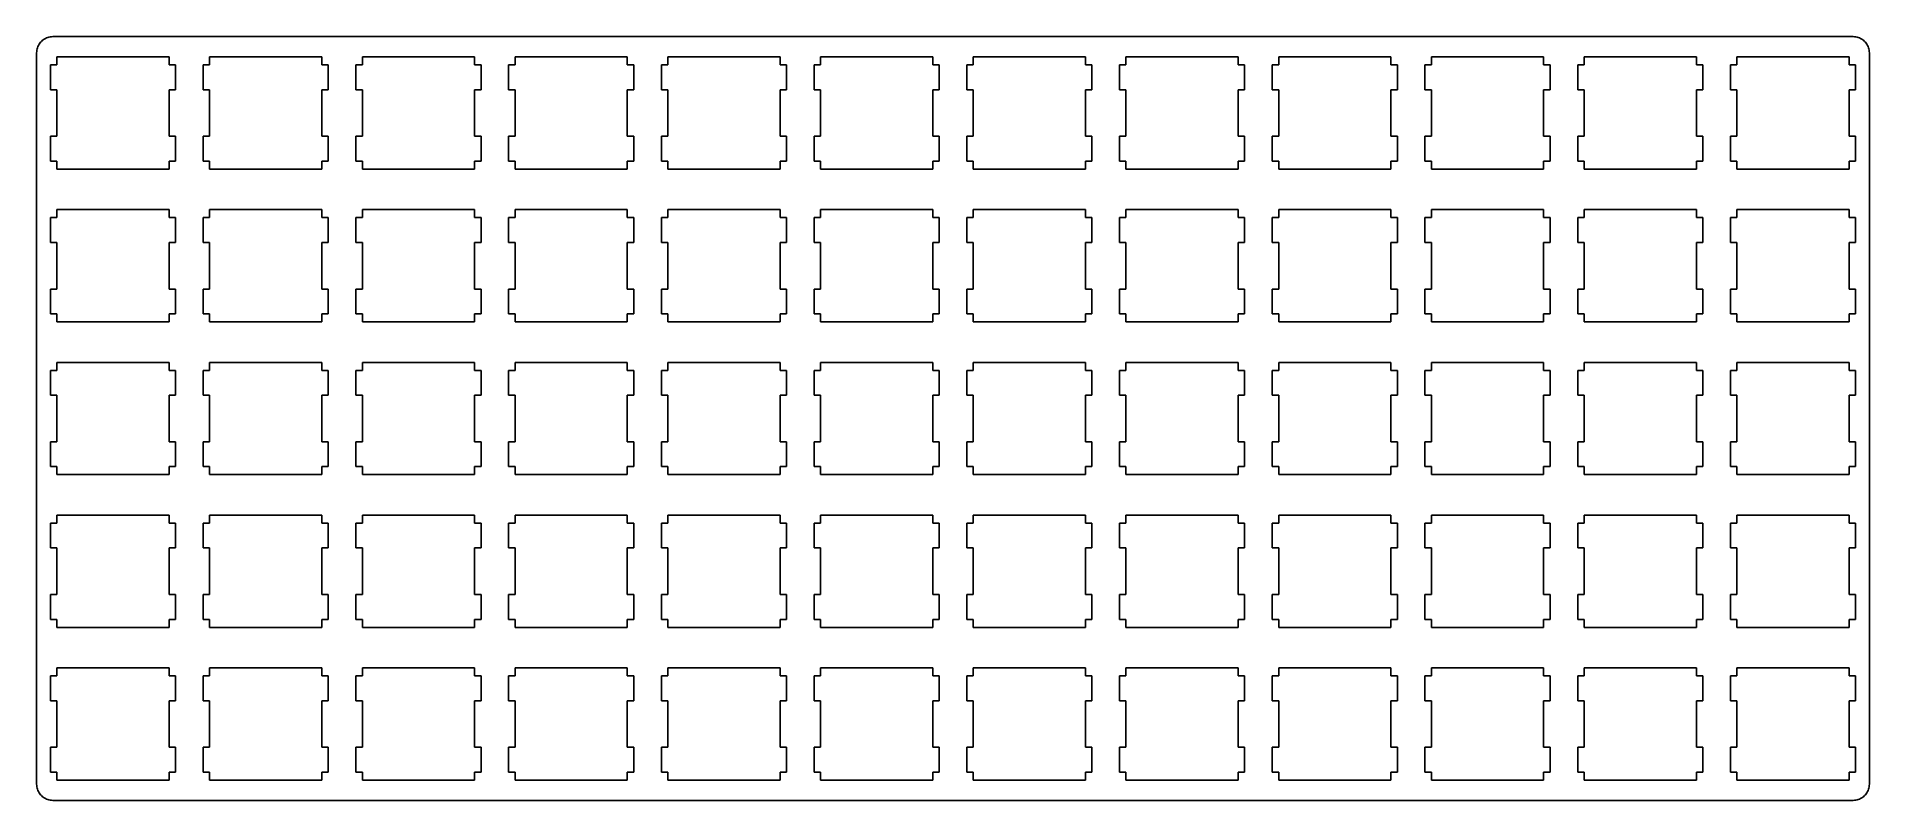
# Model space of a CAD drawing. Extents: x 0 to 229, y 0 to 96.
import ezdxf

# ---------------------------------------------------------------- set-up
doc = ezdxf.new("R2010")
doc.units = 0
doc.layers.get('0').update_dxf_attribs({"linetype": 'CONTINUOUS'})

msp = doc.modelspace()

# ---------------------------------------------------------------- linework, layer by layer
at = {"color": 0}
for p, q in [((0.10197, 93.6639), (0.11989, 93.8209)), ((0.11989, 93.8209), (0.15021, 93.974)), ((0.15021, 93.974), (0.19293, 94.1268)), ((0.19293, 94.1268), (0.24805, 94.2728)), ((0.24805, 94.2728), (0.31282, 94.415)), ((0.31282, 94.415), (0.38999, 94.5526)), ((0.38999, 94.5526), (0.4768, 94.6838)), ((0.4768, 94.6838), (0.57464, 94.8062)), ((0.57464, 94.8062), (0.68075, 94.9219)), ((0.68075, 94.9219), (0.79651, 95.0281)), ((0.79651, 95.0281), (0.91915, 95.1258)), ((0.91915, 95.1258), (1.05006, 95.213)), ((1.05006, 95.213), (1.18787, 95.2899)), ((1.18787, 95.2899), (1.32981, 95.3548)), ((1.32981, 95.3548), (1.47588, 95.4098)), ((1.47588, 95.4098), (1.62884, 95.4525)), ((1.62884, 95.4525), (1.7818, 95.4828)), ((1.7818, 95.4828), (1.9389, 95.5008)), ((1.9389, 95.5008), (2.096, 95.5075)), ((2.096, 95.5075), (226.697, 95.5075)), ((226.697, 95.5075), (226.853, 95.5008)), ((226.853, 95.5008), (227.008, 95.4828)), ((227.008, 95.4828), (227.163, 95.4525)), ((227.163, 95.4525), (227.314, 95.4098)), ((227.314, 95.4098), (227.462, 95.3548)), ((227.462, 95.3548), (227.604, 95.2899)), ((227.604, 95.2899), (227.74, 95.213)), ((227.74, 95.213), (227.871, 95.1258)), ((227.871, 95.1258), (227.995, 95.0281)), ((227.995, 95.0281), (228.111, 94.9219)), ((228.111, 94.9219), (228.217, 94.8062)), ((228.217, 94.8062), (228.315, 94.6838)), ((228.315, 94.6838), (228.402, 94.5526)), ((228.402, 94.5526), (228.479, 94.415)), ((228.479, 94.415), (228.544, 94.2728)), ((228.544, 94.2728), (228.599, 94.1268)), ((228.599, 94.1268), (228.64, 93.974)), ((228.64, 93.974), (228.672, 93.8209)), ((228.672, 93.8209), (228.69, 93.6639)), ((0.09508, 93.5069), (0.10197, 93.6639)), ((0.09508, 2.25585), (0.09508, 93.5069)), ((2.62103, 91.9826), (1.82039, 91.9826)), ((1.82039, 91.9826), (1.82039, 88.882)), ((2.62103, 92.9816), (2.62103, 91.9826)), ((16.6205, 92.9816), (2.62103, 92.9816)), ((16.6205, 91.9826), (16.6205, 92.9816)), ((17.4212, 91.9826), (16.6205, 91.9826)), ((17.4212, 88.882), (17.4212, 91.9826)), ((21.671, 91.9826), (20.8704, 91.9826)), ((20.8704, 91.9826), (20.8704, 88.882)), ((21.671, 92.9816), (21.671, 91.9826)), ((35.6704, 92.9816), (21.671, 92.9816)), ((35.6704, 91.9826), (35.6704, 92.9816)), ((36.4712, 91.9826), (35.6704, 91.9826)), ((36.4712, 88.882), (36.4712, 91.9826)), ((40.7211, 91.9826), (39.9203, 91.9826)), ((39.9203, 91.9826), (39.9203, 88.882)), ((40.7211, 92.9816), (40.7211, 91.9826)), ((54.7204, 92.9816), (40.7211, 92.9816)), ((54.7204, 91.9826), (54.7204, 92.9816)), ((55.5212, 91.9826), (54.7204, 91.9826)), ((55.5212, 88.882), (55.5212, 91.9826)), ((59.7711, 91.9826), (58.9703, 91.9826)), ((58.9703, 91.9826), (58.9703, 88.882)), ((59.7711, 92.9816), (59.7711, 91.9826)), ((73.7704, 92.9816), (59.7711, 92.9816)), ((73.7704, 91.9826), (73.7704, 92.9816)), ((74.5712, 91.9826), (73.7704, 91.9826)), ((74.5712, 88.882), (74.5712, 91.9826)), ((78.8211, 91.9826), (78.0203, 91.9826)), ((78.0203, 91.9826), (78.0203, 88.882)), ((78.8211, 92.9816), (78.8211, 91.9826)), ((92.8204, 92.9816), (78.8211, 92.9816)), ((92.8204, 91.9826), (92.8204, 92.9816)), ((93.6198, 91.9826), (92.8204, 91.9826)), ((93.6198, 88.882), (93.6198, 91.9826)), ((97.8697, 91.9826), (97.0703, 91.9826)), ((97.0703, 91.9826), (97.0703, 88.882)), ((97.8697, 92.9816), (97.8697, 91.9826)), ((111.869, 92.9816), (97.8697, 92.9816)), ((111.869, 91.9826), (111.869, 92.9816)), ((112.67, 91.9826), (111.869, 91.9826)), ((112.67, 88.882), (112.67, 91.9826)), ((116.92, 91.9826), (116.119, 91.9826)), ((116.119, 91.9826), (116.119, 88.882)), ((116.92, 92.9816), (116.92, 91.9826)), ((130.92, 92.9816), (116.92, 92.9816)), ((130.92, 91.9826), (130.92, 92.9816)), ((131.721, 91.9826), (130.92, 91.9826)), ((131.721, 88.882), (131.721, 91.9826)), ((135.971, 91.9826), (135.17, 91.9826)), ((135.17, 91.9826), (135.17, 88.882)), ((135.971, 92.9816), (135.971, 91.9826)), ((149.97, 92.9816), (135.971, 92.9816)), ((149.97, 91.9826), (149.97, 92.9816)), ((150.771, 91.9826), (149.97, 91.9826)), ((150.771, 88.882), (150.771, 91.9826)), ((155.021, 91.9826), (154.22, 91.9826)), ((154.22, 91.9826), (154.22, 88.882)), ((155.021, 92.9816), (155.021, 91.9826)), ((169.02, 92.9816), (155.021, 92.9816)), ((169.02, 91.9826), (169.02, 92.9816)), ((169.821, 91.9826), (169.02, 91.9826)), ((169.821, 88.882), (169.821, 91.9826)), ((174.071, 91.9826), (173.27, 91.9826)), ((173.27, 91.9826), (173.27, 88.882)), ((174.071, 92.9816), (174.071, 91.9826)), ((188.07, 92.9816), (174.071, 92.9816)), ((188.07, 91.9826), (188.07, 92.9816)), ((188.871, 91.9826), (188.07, 91.9826)), ((188.871, 88.882), (188.871, 91.9826)), ((193.121, 91.9826), (192.32, 91.9826)), ((192.32, 91.9826), (192.32, 88.882)), ((193.121, 92.9816), (193.121, 91.9826)), ((207.12, 92.9816), (193.121, 92.9816)), ((207.12, 91.9826), (207.12, 92.9816)), ((207.921, 91.9826), (207.12, 91.9826)), ((207.921, 88.882), (207.921, 91.9826)), ((212.171, 91.9826), (211.37, 91.9826)), ((211.37, 91.9826), (211.37, 88.882)), ((212.171, 92.9816), (212.171, 91.9826)), ((226.17, 92.9816), (212.171, 92.9816)), ((226.17, 91.9826), (226.17, 92.9816)), ((226.971, 91.9826), (226.17, 91.9826)), ((226.971, 88.882), (226.971, 91.9826)), ((228.69, 93.6639), (228.696, 93.5069)), ((228.696, 93.5069), (228.696, 2.25723)), ((1.82039, 88.882), (2.62103, 88.882)), ((2.62103, 88.882), (2.62103, 83.082)), ((16.6205, 83.082), (16.6205, 88.882)), ((16.6205, 88.882), (17.4212, 88.882)), ((20.8704, 88.882), (21.671, 88.882)), ((21.671, 88.882), (21.671, 83.082)), ((35.6704, 83.082), (35.6704, 88.882)), ((35.6704, 88.882), (36.4712, 88.882)), ((39.9203, 88.882), (40.7211, 88.882)), ((40.7211, 88.882), (40.7211, 83.082)), ((54.7204, 83.082), (54.7204, 88.882)), ((54.7204, 88.882), (55.5212, 88.882)), ((58.9703, 88.882), (59.7711, 88.882)), ((59.7711, 88.882), (59.7711, 83.082)), ((73.7704, 83.082), (73.7704, 88.882)), ((73.7704, 88.882), (74.5712, 88.882)), ((78.0203, 88.882), (78.8211, 88.882)), ((78.8211, 88.882), (78.8211, 83.082)), ((92.8204, 83.082), (92.8204, 88.882)), ((92.8204, 88.882), (93.6198, 88.882)), ((97.0703, 88.882), (97.8697, 88.882)), ((97.8697, 88.882), (97.8697, 83.082)), ((111.869, 83.082), (111.869, 88.882)), ((111.869, 88.882), (112.67, 88.882)), ((116.119, 88.882), (116.92, 88.882)), ((116.92, 88.882), (116.92, 83.082)), ((130.92, 83.082), (130.92, 88.882)), ((130.92, 88.882), (131.721, 88.882)), ((135.17, 88.882), (135.971, 88.882)), ((135.971, 88.882), (135.971, 83.082)), ((149.97, 83.082), (149.97, 88.882)), ((149.97, 88.882), (150.771, 88.882)), ((154.22, 88.882), (155.021, 88.882)), ((155.021, 88.882), (155.021, 83.082)), ((169.02, 83.082), (169.02, 88.882)), ((169.02, 88.882), (169.821, 88.882)), ((173.27, 88.882), (174.071, 88.882)), ((174.071, 88.882), (174.071, 83.082)), ((188.07, 83.082), (188.07, 88.882)), ((188.07, 88.882), (188.871, 88.882)), ((192.32, 88.882), (193.121, 88.882)), ((193.121, 88.882), (193.121, 83.082)), ((207.12, 83.082), (207.12, 88.882)), ((207.12, 88.882), (207.921, 88.882)), ((211.37, 88.882), (212.171, 88.882)), ((212.171, 88.882), (212.171, 83.082)), ((226.17, 83.082), (226.17, 88.882)), ((226.17, 88.882), (226.971, 88.882)), ((2.62103, 83.082), (1.82039, 83.082)), ((1.82039, 83.082), (1.82039, 79.9828)), ((17.4212, 83.082), (16.6205, 83.082)), ((17.4212, 79.9828), (17.4212, 83.082)), ((21.671, 83.082), (20.8704, 83.082)), ((20.8704, 83.082), (20.8704, 79.9828)), ((36.4712, 83.082), (35.6704, 83.082)), ((36.4712, 79.9828), (36.4712, 83.082)), ((40.7211, 83.082), (39.9203, 83.082)), ((39.9203, 83.082), (39.9203, 79.9828)), ((55.5212, 83.082), (54.7204, 83.082)), ((55.5212, 79.9828), (55.5212, 83.082)), ((59.7711, 83.082), (58.9703, 83.082)), ((58.9703, 83.082), (58.9703, 79.9828)), ((74.5712, 83.082), (73.7704, 83.082)), ((74.5712, 79.9828), (74.5712, 83.082)), ((78.8211, 83.082), (78.0203, 83.082)), ((78.0203, 83.082), (78.0203, 79.9828)), ((93.6198, 83.082), (92.8204, 83.082)), ((93.6198, 79.9828), (93.6198, 83.082)), ((97.8697, 83.082), (97.0703, 83.082)), ((97.0703, 83.082), (97.0703, 79.9828)), ((112.67, 83.082), (111.869, 83.082)), ((112.67, 79.9828), (112.67, 83.082)), ((116.92, 83.082), (116.119, 83.082)), ((116.119, 83.082), (116.119, 79.9828)), ((131.721, 83.082), (130.92, 83.082)), ((131.721, 79.9828), (131.721, 83.082)), ((135.971, 83.082), (135.17, 83.082)), ((135.17, 83.082), (135.17, 79.9828)), ((150.771, 83.082), (149.97, 83.082)), ((150.771, 79.9828), (150.771, 83.082)), ((155.021, 83.082), (154.22, 83.082)), ((154.22, 83.082), (154.22, 79.9828)), ((169.821, 83.082), (169.02, 83.082)), ((169.821, 79.9828), (169.821, 83.082)), ((174.071, 83.082), (173.27, 83.082)), ((173.27, 83.082), (173.27, 79.9828)), ((188.871, 83.082), (188.07, 83.082)), ((188.871, 79.9828), (188.871, 83.082)), ((193.121, 83.082), (192.32, 83.082)), ((192.32, 83.082), (192.32, 79.9828)), ((207.921, 83.082), (207.12, 83.082)), ((207.921, 79.9828), (207.921, 83.082)), ((212.171, 83.082), (211.37, 83.082)), ((211.37, 83.082), (211.37, 79.9828)), ((226.971, 83.082), (226.17, 83.082)), ((226.971, 79.9828), (226.971, 83.082)), ((1.82039, 79.9828), (2.62103, 79.9828)), ((2.62103, 79.9828), (2.62103, 78.9824)), ((2.62103, 78.9824), (16.6205, 78.9824)), ((16.6205, 78.9824), (16.6205, 79.9828)), ((16.6205, 79.9828), (17.4212, 79.9828)), ((20.8704, 79.9828), (21.671, 79.9828)), ((21.671, 79.9828), (21.671, 78.9824)), ((21.671, 78.9824), (35.6704, 78.9824)), ((35.6704, 78.9824), (35.6704, 79.9828)), ((35.6704, 79.9828), (36.4712, 79.9828)), ((39.9203, 79.9828), (40.7211, 79.9828)), ((40.7211, 79.9828), (40.7211, 78.9824)), ((40.7211, 78.9824), (54.7204, 78.9824)), ((54.7204, 78.9824), (54.7204, 79.9828)), ((54.7204, 79.9828), (55.5212, 79.9828)), ((58.9703, 79.9828), (59.7711, 79.9828)), ((59.7711, 79.9828), (59.7711, 78.9824)), ((59.7711, 78.9824), (73.7704, 78.9824)), ((73.7704, 78.9824), (73.7704, 79.9828)), ((73.7704, 79.9828), (74.5712, 79.9828)), ((78.0203, 79.9828), (78.8211, 79.9828)), ((78.8211, 79.9828), (78.8211, 78.9824)), ((78.8211, 78.9824), (92.8204, 78.9824)), ((92.8204, 78.9824), (92.8204, 79.9828)), ((92.8204, 79.9828), (93.6198, 79.9828)), ((97.0703, 79.9828), (97.8697, 79.9828)), ((97.8697, 79.9828), (97.8697, 78.9824)), ((97.8697, 78.9824), (111.869, 78.9824)), ((111.869, 78.9824), (111.869, 79.9828)), ((111.869, 79.9828), (112.67, 79.9828)), ((116.119, 79.9828), (116.92, 79.9828)), ((116.92, 79.9828), (116.92, 78.9824)), ((116.92, 78.9824), (130.92, 78.9824)), ((130.92, 78.9824), (130.92, 79.9828)), ((130.92, 79.9828), (131.721, 79.9828)), ((135.17, 79.9828), (135.971, 79.9828)), ((135.971, 79.9828), (135.971, 78.9824)), ((135.971, 78.9824), (149.97, 78.9824)), ((149.97, 78.9824), (149.97, 79.9828)), ((149.97, 79.9828), (150.771, 79.9828)), ((154.22, 79.9828), (155.021, 79.9828)), ((155.021, 79.9828), (155.021, 78.9824)), ((155.021, 78.9824), (169.02, 78.9824)), ((169.02, 78.9824), (169.02, 79.9828)), ((169.02, 79.9828), (169.821, 79.9828)), ((173.27, 79.9828), (174.071, 79.9828)), ((174.071, 79.9828), (174.071, 78.9824)), ((174.071, 78.9824), (188.07, 78.9824)), ((188.07, 78.9824), (188.07, 79.9828)), ((188.07, 79.9828), (188.871, 79.9828)), ((192.32, 79.9828), (193.121, 79.9828)), ((193.121, 79.9828), (193.121, 78.9824)), ((193.121, 78.9824), (207.12, 78.9824)), ((207.12, 78.9824), (207.12, 79.9828)), ((207.12, 79.9828), (207.921, 79.9828)), ((211.37, 79.9828), (212.171, 79.9828)), ((212.171, 79.9828), (212.171, 78.9824)), ((212.171, 78.9824), (226.17, 78.9824)), ((226.17, 78.9824), (226.17, 79.9828)), ((226.17, 79.9828), (226.971, 79.9828)), ((2.62103, 73.9316), (2.62103, 72.9326)), ((16.6205, 73.9316), (2.62103, 73.9316)), ((16.6205, 72.9326), (16.6205, 73.9316)), ((21.671, 73.9316), (21.671, 72.9326)), ((35.6704, 73.9316), (21.671, 73.9316)), ((35.6704, 72.9326), (35.6704, 73.9316)), ((40.7211, 73.9316), (40.7211, 72.9326)), ((54.7204, 73.9316), (40.7211, 73.9316)), ((54.7204, 72.9326), (54.7204, 73.9316)), ((59.7711, 73.9316), (59.7711, 72.9326)), ((73.7704, 73.9316), (59.7711, 73.9316)), ((73.7704, 72.9326), (73.7704, 73.9316)), ((78.8211, 73.9316), (78.8211, 72.9326)), ((92.8204, 73.9316), (78.8211, 73.9316)), ((92.8204, 72.9326), (92.8204, 73.9316)), ((97.8697, 73.9316), (97.8697, 72.9326)), ((111.869, 73.9316), (97.8697, 73.9316)), ((111.869, 72.9326), (111.869, 73.9316)), ((116.92, 73.9316), (116.92, 72.9326)), ((130.92, 73.9316), (116.92, 73.9316)), ((130.92, 72.9326), (130.92, 73.9316)), ((135.971, 73.9316), (135.971, 72.9326)), ((149.97, 73.9316), (135.971, 73.9316)), ((149.97, 72.9326), (149.97, 73.9316)), ((155.021, 73.9316), (155.021, 72.9326)), ((169.02, 73.9316), (155.021, 73.9316)), ((169.02, 72.9326), (169.02, 73.9316)), ((174.071, 73.9316), (174.071, 72.9326)), ((188.07, 73.9316), (174.071, 73.9316)), ((188.07, 72.9326), (188.07, 73.9316)), ((193.121, 73.9316), (193.121, 72.9326)), ((207.12, 73.9316), (193.121, 73.9316)), ((207.12, 72.9326), (207.12, 73.9316)), ((212.171, 73.9316), (212.171, 72.9326)), ((226.17, 73.9316), (212.171, 73.9316)), ((226.17, 72.9326), (226.17, 73.9316)), ((2.62103, 72.9326), (1.82039, 72.9326)), ((1.82039, 72.9326), (1.82039, 69.832)), ((17.4212, 72.9326), (16.6205, 72.9326)), ((17.4212, 69.832), (17.4212, 72.9326)), ((21.671, 72.9326), (20.8704, 72.9326)), ((20.8704, 72.9326), (20.8704, 69.832)), ((36.4712, 72.9326), (35.6704, 72.9326)), ((36.4712, 69.832), (36.4712, 72.9326)), ((40.7211, 72.9326), (39.9203, 72.9326)), ((39.9203, 72.9326), (39.9203, 69.832)), ((55.5212, 72.9326), (54.7204, 72.9326)), ((55.5212, 69.832), (55.5212, 72.9326)), ((59.7711, 72.9326), (58.9703, 72.9326)), ((58.9703, 72.9326), (58.9703, 69.832)), ((74.5712, 72.9326), (73.7704, 72.9326)), ((74.5712, 69.832), (74.5712, 72.9326)), ((78.8211, 72.9326), (78.0203, 72.9326)), ((78.0203, 72.9326), (78.0203, 69.832)), ((93.6198, 72.9326), (92.8204, 72.9326)), ((93.6198, 69.832), (93.6198, 72.9326)), ((97.8697, 72.9326), (97.0703, 72.9326)), ((97.0703, 72.9326), (97.0703, 69.832)), ((112.67, 72.9326), (111.869, 72.9326)), ((112.67, 69.832), (112.67, 72.9326)), ((116.92, 72.9326), (116.119, 72.9326)), ((116.119, 72.9326), (116.119, 69.832)), ((131.721, 72.9326), (130.92, 72.9326)), ((131.721, 69.832), (131.721, 72.9326)), ((135.971, 72.9326), (135.17, 72.9326)), ((135.17, 72.9326), (135.17, 69.832)), ((150.771, 72.9326), (149.97, 72.9326)), ((150.771, 69.832), (150.771, 72.9326)), ((155.021, 72.9326), (154.22, 72.9326)), ((154.22, 72.9326), (154.22, 69.832)), ((169.821, 72.9326), (169.02, 72.9326)), ((169.821, 69.832), (169.821, 72.9326)), ((174.071, 72.9326), (173.27, 72.9326)), ((173.27, 72.9326), (173.27, 69.832)), ((188.871, 72.9326), (188.07, 72.9326)), ((188.871, 69.832), (188.871, 72.9326)), ((193.121, 72.9326), (192.32, 72.9326)), ((192.32, 72.9326), (192.32, 69.832)), ((207.921, 72.9326), (207.12, 72.9326)), ((207.921, 69.832), (207.921, 72.9326)), ((212.171, 72.9326), (211.37, 72.9326)), ((211.37, 72.9326), (211.37, 69.832)), ((226.971, 72.9326), (226.17, 72.9326)), ((226.971, 69.832), (226.971, 72.9326)), ((1.82039, 69.832), (2.62103, 69.832)), ((2.62103, 69.832), (2.62103, 64.032)), ((16.6205, 64.032), (16.6205, 69.832)), ((16.6205, 69.832), (17.4212, 69.832)), ((20.8704, 69.832), (21.671, 69.832)), ((21.671, 69.832), (21.671, 64.032)), ((35.6704, 64.032), (35.6704, 69.832)), ((35.6704, 69.832), (36.4712, 69.832)), ((39.9203, 69.832), (40.7211, 69.832)), ((40.7211, 69.832), (40.7211, 64.032)), ((54.7204, 64.032), (54.7204, 69.832)), ((54.7204, 69.832), (55.5212, 69.832)), ((58.9703, 69.832), (59.7711, 69.832)), ((59.7711, 69.832), (59.7711, 64.032)), ((73.7704, 64.032), (73.7704, 69.832)), ((73.7704, 69.832), (74.5712, 69.832)), ((78.0203, 69.832), (78.8211, 69.832)), ((78.8211, 69.832), (78.8211, 64.032)), ((92.8204, 64.032), (92.8204, 69.832)), ((92.8204, 69.832), (93.6198, 69.832)), ((97.0703, 69.832), (97.8697, 69.832)), ((97.8697, 69.832), (97.8697, 64.032)), ((111.869, 64.032), (111.869, 69.832)), ((111.869, 69.832), (112.67, 69.832)), ((116.119, 69.832), (116.92, 69.832)), ((116.92, 69.832), (116.92, 64.032)), ((130.92, 64.032), (130.92, 69.832)), ((130.92, 69.832), (131.721, 69.832)), ((135.17, 69.832), (135.971, 69.832)), ((135.971, 69.832), (135.971, 64.032)), ((149.97, 64.032), (149.97, 69.832)), ((149.97, 69.832), (150.771, 69.832)), ((154.22, 69.832), (155.021, 69.832)), ((155.021, 69.832), (155.021, 64.032)), ((169.02, 64.032), (169.02, 69.832)), ((169.02, 69.832), (169.821, 69.832)), ((173.27, 69.832), (174.071, 69.832)), ((174.071, 69.832), (174.071, 64.032)), ((188.07, 64.032), (188.07, 69.832)), ((188.07, 69.832), (188.871, 69.832)), ((192.32, 69.832), (193.121, 69.832)), ((193.121, 69.832), (193.121, 64.032)), ((207.12, 64.032), (207.12, 69.832)), ((207.12, 69.832), (207.921, 69.832)), ((211.37, 69.832), (212.171, 69.832)), ((212.171, 69.832), (212.171, 64.032)), ((226.17, 64.032), (226.17, 69.832)), ((226.17, 69.832), (226.971, 69.832)), ((2.62103, 64.032), (1.82039, 64.032)), ((1.82039, 64.032), (1.82039, 60.9328)), ((17.4212, 64.032), (16.6205, 64.032)), ((17.4212, 60.9328), (17.4212, 64.032)), ((21.671, 64.032), (20.8704, 64.032)), ((20.8704, 64.032), (20.8704, 60.9328)), ((36.4712, 64.032), (35.6704, 64.032)), ((36.4712, 60.9328), (36.4712, 64.032)), ((40.7211, 64.032), (39.9203, 64.032)), ((39.9203, 64.032), (39.9203, 60.9328)), ((55.5212, 64.032), (54.7204, 64.032)), ((55.5212, 60.9328), (55.5212, 64.032)), ((59.7711, 64.032), (58.9703, 64.032)), ((58.9703, 64.032), (58.9703, 60.9328)), ((74.5712, 64.032), (73.7704, 64.032)), ((74.5712, 60.9328), (74.5712, 64.032)), ((78.8211, 64.032), (78.0203, 64.032)), ((78.0203, 64.032), (78.0203, 60.9328)), ((93.6198, 64.032), (92.8204, 64.032)), ((93.6198, 60.9328), (93.6198, 64.032)), ((97.8697, 64.032), (97.0703, 64.032)), ((97.0703, 64.032), (97.0703, 60.9328)), ((112.67, 64.032), (111.869, 64.032)), ((112.67, 60.9328), (112.67, 64.032)), ((116.92, 64.032), (116.119, 64.032)), ((116.119, 64.032), (116.119, 60.9328)), ((131.721, 64.032), (130.92, 64.032)), ((131.721, 60.9328), (131.721, 64.032)), ((135.971, 64.032), (135.17, 64.032)), ((135.17, 64.032), (135.17, 60.9328)), ((150.771, 64.032), (149.97, 64.032)), ((150.771, 60.9328), (150.771, 64.032)), ((155.021, 64.032), (154.22, 64.032)), ((154.22, 64.032), (154.22, 60.9328)), ((169.821, 64.032), (169.02, 64.032)), ((169.821, 60.9328), (169.821, 64.032)), ((174.071, 64.032), (173.27, 64.032)), ((173.27, 64.032), (173.27, 60.9328)), ((188.871, 64.032), (188.07, 64.032)), ((188.871, 60.9328), (188.871, 64.032)), ((193.121, 64.032), (192.32, 64.032)), ((192.32, 64.032), (192.32, 60.9328)), ((207.921, 64.032), (207.12, 64.032)), ((207.921, 60.9328), (207.921, 64.032)), ((212.171, 64.032), (211.37, 64.032)), ((211.37, 64.032), (211.37, 60.9328)), ((226.971, 64.032), (226.17, 64.032)), ((226.971, 60.9328), (226.971, 64.032)), ((1.82039, 60.9328), (2.62103, 60.9328)), ((2.62103, 60.9328), (2.62103, 59.9324)), ((2.62103, 59.9324), (16.6205, 59.9324)), ((16.6205, 59.9324), (16.6205, 60.9328)), ((16.6205, 60.9328), (17.4212, 60.9328)), ((20.8704, 60.9328), (21.671, 60.9328)), ((21.671, 60.9328), (21.671, 59.9324)), ((21.671, 59.9324), (35.6704, 59.9324)), ((35.6704, 59.9324), (35.6704, 60.9328)), ((35.6704, 60.9328), (36.4712, 60.9328)), ((39.9203, 60.9328), (40.7211, 60.9328)), ((40.7211, 60.9328), (40.7211, 59.9324)), ((40.7211, 59.9324), (54.7204, 59.9324)), ((54.7204, 59.9324), (54.7204, 60.9328)), ((54.7204, 60.9328), (55.5212, 60.9328)), ((58.9703, 60.9328), (59.7711, 60.9328)), ((59.7711, 60.9328), (59.7711, 59.9324)), ((59.7711, 59.9324), (73.7704, 59.9324)), ((73.7704, 59.9324), (73.7704, 60.9328)), ((73.7704, 60.9328), (74.5712, 60.9328)), ((78.0203, 60.9328), (78.8211, 60.9328)), ((78.8211, 60.9328), (78.8211, 59.9324)), ((78.8211, 59.9324), (92.8204, 59.9324)), ((92.8204, 59.9324), (92.8204, 60.9328)), ((92.8204, 60.9328), (93.6198, 60.9328)), ((97.0703, 60.9328), (97.8697, 60.9328)), ((97.8697, 60.9328), (97.8697, 59.9324)), ((97.8697, 59.9324), (111.869, 59.9324)), ((111.869, 59.9324), (111.869, 60.9328)), ((111.869, 60.9328), (112.67, 60.9328)), ((116.119, 60.9328), (116.92, 60.9328)), ((116.92, 60.9328), (116.92, 59.9324)), ((116.92, 59.9324), (130.92, 59.9324)), ((130.92, 59.9324), (130.92, 60.9328)), ((130.92, 60.9328), (131.721, 60.9328)), ((135.17, 60.9328), (135.971, 60.9328)), ((135.971, 60.9328), (135.971, 59.9324)), ((135.971, 59.9324), (149.97, 59.9324)), ((149.97, 59.9324), (149.97, 60.9328)), ((149.97, 60.9328), (150.771, 60.9328)), ((154.22, 60.9328), (155.021, 60.9328)), ((155.021, 60.9328), (155.021, 59.9324)), ((155.021, 59.9324), (169.02, 59.9324)), ((169.02, 59.9324), (169.02, 60.9328)), ((169.02, 60.9328), (169.821, 60.9328)), ((173.27, 60.9328), (174.071, 60.9328)), ((174.071, 60.9328), (174.071, 59.9324)), ((174.071, 59.9324), (188.07, 59.9324)), ((188.07, 59.9324), (188.07, 60.9328)), ((188.07, 60.9328), (188.871, 60.9328)), ((192.32, 60.9328), (193.121, 60.9328)), ((193.121, 60.9328), (193.121, 59.9324)), ((193.121, 59.9324), (207.12, 59.9324)), ((207.12, 59.9324), (207.12, 60.9328)), ((207.12, 60.9328), (207.921, 60.9328)), ((211.37, 60.9328), (212.171, 60.9328)), ((212.171, 60.9328), (212.171, 59.9324)), ((212.171, 59.9324), (226.17, 59.9324)), ((226.17, 59.9324), (226.17, 60.9328)), ((226.17, 60.9328), (226.971, 60.9328)), ((2.62103, 54.8816), (2.62103, 53.8826)), ((16.6205, 54.8816), (2.62103, 54.8816)), ((16.6205, 53.8826), (16.6205, 54.8816)), ((21.671, 54.8816), (21.671, 53.8826)), ((35.6704, 54.8816), (21.671, 54.8816)), ((35.6704, 53.8826), (35.6704, 54.8816)), ((40.7211, 54.8816), (40.7211, 53.8826)), ((54.7204, 54.8816), (40.7211, 54.8816)), ((54.7204, 53.8826), (54.7204, 54.8816)), ((59.7711, 54.8816), (59.7711, 53.8826)), ((73.7704, 54.8816), (59.7711, 54.8816)), ((73.7704, 53.8826), (73.7704, 54.8816)), ((78.8211, 54.8816), (78.8211, 53.8826)), ((92.8204, 54.8816), (78.8211, 54.8816)), ((92.8204, 53.8826), (92.8204, 54.8816)), ((97.8697, 54.8816), (97.8697, 53.8826)), ((111.869, 54.8816), (97.8697, 54.8816)), ((111.869, 53.8826), (111.869, 54.8816)), ((116.92, 54.8816), (116.92, 53.8826)), ((130.92, 54.8816), (116.92, 54.8816)), ((130.92, 53.8826), (130.92, 54.8816)), ((135.971, 54.8816), (135.971, 53.8826)), ((149.97, 54.8816), (135.971, 54.8816)), ((149.97, 53.8826), (149.97, 54.8816)), ((155.021, 54.8816), (155.021, 53.8826)), ((169.02, 54.8816), (155.021, 54.8816)), ((169.02, 53.8826), (169.02, 54.8816)), ((174.071, 54.8816), (174.071, 53.8826)), ((188.07, 54.8816), (174.071, 54.8816)), ((188.07, 53.8826), (188.07, 54.8816)), ((193.121, 54.8816), (193.121, 53.8826)), ((207.12, 54.8816), (193.121, 54.8816)), ((207.12, 53.8826), (207.12, 54.8816)), ((212.171, 54.8816), (212.171, 53.8826)), ((226.17, 54.8816), (212.171, 54.8816)), ((226.17, 53.8826), (226.17, 54.8816)), ((2.62103, 53.8826), (1.82039, 53.8826)), ((1.82039, 53.8826), (1.82039, 50.782)), ((17.4212, 53.8826), (16.6205, 53.8826)), ((17.4212, 50.782), (17.4212, 53.8826)), ((21.671, 53.8826), (20.8704, 53.8826)), ((20.8704, 53.8826), (20.8704, 50.782)), ((36.4712, 53.8826), (35.6704, 53.8826)), ((36.4712, 50.782), (36.4712, 53.8826)), ((40.7211, 53.8826), (39.9203, 53.8826)), ((39.9203, 53.8826), (39.9203, 50.782)), ((55.5212, 53.8826), (54.7204, 53.8826)), ((55.5212, 50.782), (55.5212, 53.8826)), ((59.7711, 53.8826), (58.9703, 53.8826)), ((58.9703, 53.8826), (58.9703, 50.782)), ((74.5712, 53.8826), (73.7704, 53.8826)), ((74.5712, 50.782), (74.5712, 53.8826)), ((78.8211, 53.8826), (78.0203, 53.8826)), ((78.0203, 53.8826), (78.0203, 50.782)), ((93.6198, 53.8826), (92.8204, 53.8826)), ((93.6198, 50.782), (93.6198, 53.8826)), ((97.8697, 53.8826), (97.0703, 53.8826)), ((97.0703, 53.8826), (97.0703, 50.782)), ((112.67, 53.8826), (111.869, 53.8826)), ((112.67, 50.782), (112.67, 53.8826)), ((116.92, 53.8826), (116.119, 53.8826)), ((116.119, 53.8826), (116.119, 50.782)), ((131.721, 53.8826), (130.92, 53.8826)), ((131.721, 50.782), (131.721, 53.8826)), ((135.971, 53.8826), (135.17, 53.8826)), ((135.17, 53.8826), (135.17, 50.782)), ((150.771, 53.8826), (149.97, 53.8826)), ((150.771, 50.782), (150.771, 53.8826)), ((155.021, 53.8826), (154.22, 53.8826)), ((154.22, 53.8826), (154.22, 50.782)), ((169.821, 53.8826), (169.02, 53.8826)), ((169.821, 50.782), (169.821, 53.8826)), ((174.071, 53.8826), (173.27, 53.8826)), ((173.27, 53.8826), (173.27, 50.782)), ((188.871, 53.8826), (188.07, 53.8826)), ((188.871, 50.782), (188.871, 53.8826)), ((193.121, 53.8826), (192.32, 53.8826)), ((192.32, 53.8826), (192.32, 50.782)), ((207.921, 53.8826), (207.12, 53.8826)), ((207.921, 50.782), (207.921, 53.8826)), ((212.171, 53.8826), (211.37, 53.8826)), ((211.37, 53.8826), (211.37, 50.782)), ((226.971, 53.8826), (226.17, 53.8826)), ((226.971, 50.782), (226.971, 53.8826)), ((1.82039, 50.782), (2.62103, 50.782)), ((2.62103, 50.782), (2.62103, 44.982)), ((16.6205, 44.982), (16.6205, 50.782)), ((16.6205, 50.782), (17.4212, 50.782)), ((20.8704, 50.782), (21.671, 50.782)), ((21.671, 50.782), (21.671, 44.982)), ((35.6704, 44.982), (35.6704, 50.782)), ((35.6704, 50.782), (36.4712, 50.782)), ((39.9203, 50.782), (40.7211, 50.782)), ((40.7211, 50.782), (40.7211, 44.982)), ((54.7204, 44.982), (54.7204, 50.782)), ((54.7204, 50.782), (55.5212, 50.782)), ((58.9703, 50.782), (59.7711, 50.782)), ((59.7711, 50.782), (59.7711, 44.982)), ((73.7704, 44.982), (73.7704, 50.782)), ((73.7704, 50.782), (74.5712, 50.782)), ((78.0203, 50.782), (78.8211, 50.782)), ((78.8211, 50.782), (78.8211, 44.982)), ((92.8204, 44.982), (92.8204, 50.782)), ((92.8204, 50.782), (93.6198, 50.782)), ((97.0703, 50.782), (97.8697, 50.782)), ((97.8697, 50.782), (97.8697, 44.982)), ((111.869, 44.982), (111.869, 50.782)), ((111.869, 50.782), (112.67, 50.782)), ((116.119, 50.782), (116.92, 50.782)), ((116.92, 50.782), (116.92, 44.982)), ((130.92, 44.982), (130.92, 50.782)), ((130.92, 50.782), (131.721, 50.782)), ((135.17, 50.782), (135.971, 50.782)), ((135.971, 50.782), (135.971, 44.982)), ((149.97, 44.982), (149.97, 50.782)), ((149.97, 50.782), (150.771, 50.782)), ((154.22, 50.782), (155.021, 50.782)), ((155.021, 50.782), (155.021, 44.982)), ((169.02, 44.982), (169.02, 50.782)), ((169.02, 50.782), (169.821, 50.782)), ((173.27, 50.782), (174.071, 50.782)), ((174.071, 50.782), (174.071, 44.982)), ((188.07, 44.982), (188.07, 50.782)), ((188.07, 50.782), (188.871, 50.782)), ((192.32, 50.782), (193.121, 50.782)), ((193.121, 50.782), (193.121, 44.982)), ((207.12, 44.982), (207.12, 50.782)), ((207.12, 50.782), (207.921, 50.782)), ((211.37, 50.782), (212.171, 50.782)), ((212.171, 50.782), (212.171, 44.982)), ((226.17, 44.982), (226.17, 50.782)), ((226.17, 50.782), (226.971, 50.782)), ((2.62103, 44.982), (1.82039, 44.982)), ((1.82039, 44.982), (1.82039, 41.8828)), ((17.4212, 44.982), (16.6205, 44.982)), ((17.4212, 41.8828), (17.4212, 44.982)), ((21.671, 44.982), (20.8704, 44.982)), ((20.8704, 44.982), (20.8704, 41.8828)), ((36.4712, 44.982), (35.6704, 44.982)), ((36.4712, 41.8828), (36.4712, 44.982)), ((40.7211, 44.982), (39.9203, 44.982)), ((39.9203, 44.982), (39.9203, 41.8828)), ((55.5212, 44.982), (54.7204, 44.982)), ((55.5212, 41.8828), (55.5212, 44.982)), ((59.7711, 44.982), (58.9703, 44.982)), ((58.9703, 44.982), (58.9703, 41.8828)), ((74.5712, 44.982), (73.7704, 44.982)), ((74.5712, 41.8828), (74.5712, 44.982)), ((78.8211, 44.982), (78.0203, 44.982)), ((78.0203, 44.982), (78.0203, 41.8828)), ((93.6198, 44.982), (92.8204, 44.982)), ((93.6198, 41.8828), (93.6198, 44.982)), ((97.8697, 44.982), (97.0703, 44.982)), ((97.0703, 44.982), (97.0703, 41.8828)), ((112.67, 44.982), (111.869, 44.982)), ((112.67, 41.8828), (112.67, 44.982)), ((116.92, 44.982), (116.119, 44.982)), ((116.119, 44.982), (116.119, 41.8828)), ((131.721, 44.982), (130.92, 44.982)), ((131.721, 41.8828), (131.721, 44.982)), ((135.971, 44.982), (135.17, 44.982)), ((135.17, 44.982), (135.17, 41.8828)), ((150.771, 44.982), (149.97, 44.982)), ((150.771, 41.8828), (150.771, 44.982)), ((155.021, 44.982), (154.22, 44.982)), ((154.22, 44.982), (154.22, 41.8828)), ((169.821, 44.982), (169.02, 44.982)), ((169.821, 41.8828), (169.821, 44.982)), ((174.071, 44.982), (173.27, 44.982)), ((173.27, 44.982), (173.27, 41.8828)), ((188.871, 44.982), (188.07, 44.982)), ((188.871, 41.8828), (188.871, 44.982)), ((193.121, 44.982), (192.32, 44.982)), ((192.32, 44.982), (192.32, 41.8828)), ((207.921, 44.982), (207.12, 44.982)), ((207.921, 41.8828), (207.921, 44.982)), ((212.171, 44.982), (211.37, 44.982)), ((211.37, 44.982), (211.37, 41.8828)), ((226.971, 44.982), (226.17, 44.982)), ((226.971, 41.8828), (226.971, 44.982)), ((1.82039, 41.8828), (2.62103, 41.8828)), ((2.62103, 41.8828), (2.62103, 40.8824)), ((16.6205, 40.8824), (16.6205, 41.8828)), ((16.6205, 41.8828), (17.4212, 41.8828)), ((20.8704, 41.8828), (21.671, 41.8828)), ((21.671, 41.8828), (21.671, 40.8824)), ((35.6704, 40.8824), (35.6704, 41.8828)), ((35.6704, 41.8828), (36.4712, 41.8828)), ((39.9203, 41.8828), (40.7211, 41.8828)), ((40.7211, 41.8828), (40.7211, 40.8824)), ((54.7204, 40.8824), (54.7204, 41.8828)), ((54.7204, 41.8828), (55.5212, 41.8828)), ((58.9703, 41.8828), (59.7711, 41.8828)), ((59.7711, 41.8828), (59.7711, 40.8824)), ((73.7704, 40.8824), (73.7704, 41.8828)), ((73.7704, 41.8828), (74.5712, 41.8828)), ((78.0203, 41.8828), (78.8211, 41.8828)), ((78.8211, 41.8828), (78.8211, 40.8824)), ((92.8204, 40.8824), (92.8204, 41.8828)), ((92.8204, 41.8828), (93.6198, 41.8828)), ((97.0703, 41.8828), (97.8697, 41.8828)), ((97.8697, 41.8828), (97.8697, 40.8824)), ((111.869, 40.8824), (111.869, 41.8828)), ((111.869, 41.8828), (112.67, 41.8828)), ((116.119, 41.8828), (116.92, 41.8828)), ((116.92, 41.8828), (116.92, 40.8824)), ((130.92, 40.8824), (130.92, 41.8828)), ((130.92, 41.8828), (131.721, 41.8828)), ((135.17, 41.8828), (135.971, 41.8828)), ((135.971, 41.8828), (135.971, 40.8824)), ((149.97, 40.8824), (149.97, 41.8828)), ((149.97, 41.8828), (150.771, 41.8828)), ((154.22, 41.8828), (155.021, 41.8828)), ((155.021, 41.8828), (155.021, 40.8824)), ((169.02, 40.8824), (169.02, 41.8828)), ((169.02, 41.8828), (169.821, 41.8828)), ((173.27, 41.8828), (174.071, 41.8828)), ((174.071, 41.8828), (174.071, 40.8824)), ((188.07, 40.8824), (188.07, 41.8828)), ((188.07, 41.8828), (188.871, 41.8828)), ((192.32, 41.8828), (193.121, 41.8828)), ((193.121, 41.8828), (193.121, 40.8824)), ((207.12, 40.8824), (207.12, 41.8828)), ((207.12, 41.8828), (207.921, 41.8828)), ((211.37, 41.8828), (212.171, 41.8828)), ((212.171, 41.8828), (212.171, 40.8824)), ((226.17, 40.8824), (226.17, 41.8828)), ((226.17, 41.8828), (226.971, 41.8828)), ((2.62103, 40.8824), (16.6205, 40.8824)), ((21.671, 40.8824), (35.6704, 40.8824)), ((40.7211, 40.8824), (54.7204, 40.8824)), ((59.7711, 40.8824), (73.7704, 40.8824)), ((78.8211, 40.8824), (92.8204, 40.8824)), ((97.8697, 40.8824), (111.869, 40.8824)), ((116.92, 40.8824), (130.92, 40.8824)), ((135.971, 40.8824), (149.97, 40.8824)), ((155.021, 40.8824), (169.02, 40.8824)), ((174.071, 40.8824), (188.07, 40.8824)), ((193.121, 40.8824), (207.12, 40.8824)), ((212.171, 40.8824), (226.17, 40.8824)), ((2.62103, 34.8327), (1.82039, 34.8327)), ((1.82039, 34.8327), (1.82039, 31.7335)), ((2.62103, 35.8316), (2.62103, 34.8327)), ((16.6205, 35.8316), (2.62103, 35.8316)), ((16.6205, 34.8327), (16.6205, 35.8316)), ((17.4212, 34.8327), (16.6205, 34.8327)), ((17.4212, 31.7335), (17.4212, 34.8327)), ((21.671, 34.8327), (20.8704, 34.8327)), ((20.8704, 34.8327), (20.8704, 31.7335)), ((21.671, 35.8316), (21.671, 34.8327)), ((35.6704, 35.8316), (21.671, 35.8316)), ((35.6704, 34.8327), (35.6704, 35.8316)), ((36.4712, 34.8327), (35.6704, 34.8327)), ((36.4712, 31.7335), (36.4712, 34.8327)), ((40.7211, 34.8327), (39.9203, 34.8327)), ((39.9203, 34.8327), (39.9203, 31.7335)), ((40.7211, 35.8316), (40.7211, 34.8327)), ((54.7204, 35.8316), (40.7211, 35.8316)), ((54.7204, 34.8327), (54.7204, 35.8316)), ((55.5212, 34.8327), (54.7204, 34.8327)), ((55.5212, 31.7335), (55.5212, 34.8327)), ((59.7711, 34.8327), (58.9703, 34.8327)), ((58.9703, 34.8327), (58.9703, 31.7335)), ((59.7711, 35.8316), (59.7711, 34.8327)), ((73.7704, 35.8316), (59.7711, 35.8316)), ((73.7704, 34.8327), (73.7704, 35.8316)), ((74.5712, 34.8327), (73.7704, 34.8327)), ((74.5712, 31.7335), (74.5712, 34.8327)), ((78.8211, 34.8327), (78.0203, 34.8327)), ((78.0203, 34.8327), (78.0203, 31.7335)), ((78.8211, 35.8316), (78.8211, 34.8327)), ((92.8204, 35.8316), (78.8211, 35.8316)), ((92.8204, 34.8327), (92.8204, 35.8316)), ((93.6198, 34.8327), (92.8204, 34.8327)), ((93.6198, 31.7335), (93.6198, 34.8327)), ((97.8697, 34.8327), (97.0703, 34.8327)), ((97.0703, 34.8327), (97.0703, 31.7335)), ((97.8697, 35.8316), (97.8697, 34.8327)), ((111.869, 35.8316), (97.8697, 35.8316)), ((111.869, 34.8327), (111.869, 35.8316)), ((112.67, 34.8327), (111.869, 34.8327)), ((112.67, 31.7335), (112.67, 34.8327)), ((116.92, 34.8327), (116.119, 34.8327)), ((116.119, 34.8327), (116.119, 31.7335)), ((116.92, 35.8316), (116.92, 34.8327)), ((130.92, 35.8316), (116.92, 35.8316)), ((130.92, 34.8327), (130.92, 35.8316)), ((131.721, 34.8327), (130.92, 34.8327)), ((131.721, 31.7335), (131.721, 34.8327)), ((135.971, 34.8327), (135.17, 34.8327)), ((135.17, 34.8327), (135.17, 31.7335)), ((135.971, 35.8316), (135.971, 34.8327)), ((149.97, 35.8316), (135.971, 35.8316)), ((149.97, 34.8327), (149.97, 35.8316)), ((150.771, 34.8327), (149.97, 34.8327)), ((150.771, 31.7335), (150.771, 34.8327)), ((155.021, 34.8327), (154.22, 34.8327)), ((154.22, 34.8327), (154.22, 31.7335)), ((155.021, 35.8316), (155.021, 34.8327)), ((169.02, 35.8316), (155.021, 35.8316)), ((169.02, 34.8327), (169.02, 35.8316)), ((169.821, 34.8327), (169.02, 34.8327)), ((169.821, 31.7335), (169.821, 34.8327)), ((174.071, 34.8327), (173.27, 34.8327)), ((173.27, 34.8327), (173.27, 31.7335)), ((174.071, 35.8316), (174.071, 34.8327)), ((188.07, 35.8316), (174.071, 35.8316)), ((188.07, 34.8327), (188.07, 35.8316)), ((188.871, 34.8327), (188.07, 34.8327)), ((188.871, 31.7335), (188.871, 34.8327)), ((193.121, 34.8327), (192.32, 34.8327)), ((192.32, 34.8327), (192.32, 31.7335)), ((193.121, 35.8316), (193.121, 34.8327)), ((207.12, 35.8316), (193.121, 35.8316)), ((207.12, 34.8327), (207.12, 35.8316)), ((207.921, 34.8327), (207.12, 34.8327)), ((207.921, 31.7335), (207.921, 34.8327)), ((212.171, 34.8327), (211.37, 34.8327)), ((211.37, 34.8327), (211.37, 31.7335)), ((212.171, 35.8316), (212.171, 34.8327)), ((226.17, 35.8316), (212.171, 35.8316)), ((226.17, 34.8327), (226.17, 35.8316)), ((226.971, 34.8327), (226.17, 34.8327)), ((226.971, 31.7335), (226.971, 34.8327)), ((1.82039, 31.7335), (2.62103, 31.7335)), ((2.62103, 31.7335), (2.62103, 25.9319)), ((16.6205, 25.9319), (16.6205, 31.7335)), ((16.6205, 31.7335), (17.4212, 31.7335)), ((20.8704, 31.7335), (21.671, 31.7335)), ((21.671, 31.7335), (21.671, 25.9319)), ((35.6704, 25.9319), (35.6704, 31.7335)), ((35.6704, 31.7335), (36.4712, 31.7335)), ((39.9203, 31.7335), (40.7211, 31.7335)), ((40.7211, 31.7335), (40.7211, 25.9319)), ((54.7204, 25.9319), (54.7204, 31.7335)), ((54.7204, 31.7335), (55.5212, 31.7335)), ((58.9703, 31.7335), (59.7711, 31.7335)), ((59.7711, 31.7335), (59.7711, 25.9319)), ((73.7704, 25.9319), (73.7704, 31.7335)), ((73.7704, 31.7335), (74.5712, 31.7335)), ((78.0203, 31.7335), (78.8211, 31.7335)), ((78.8211, 31.7335), (78.8211, 25.9319)), ((92.8204, 25.9319), (92.8204, 31.7335)), ((92.8204, 31.7335), (93.6198, 31.7335)), ((97.0703, 31.7335), (97.8697, 31.7335)), ((97.8697, 31.7335), (97.8697, 25.9319)), ((111.869, 25.9319), (111.869, 31.7335)), ((111.869, 31.7335), (112.67, 31.7335)), ((116.119, 31.7335), (116.92, 31.7335)), ((116.92, 31.7335), (116.92, 25.9319)), ((130.92, 25.9319), (130.92, 31.7335)), ((130.92, 31.7335), (131.721, 31.7335)), ((135.17, 31.7335), (135.971, 31.7335)), ((135.971, 31.7335), (135.971, 25.9319)), ((149.97, 25.9319), (149.97, 31.7335)), ((149.97, 31.7335), (150.771, 31.7335)), ((154.22, 31.7335), (155.021, 31.7335)), ((155.021, 31.7335), (155.021, 25.9319)), ((169.02, 25.9319), (169.02, 31.7335)), ((169.02, 31.7335), (169.821, 31.7335)), ((173.27, 31.7335), (174.071, 31.7335)), ((174.071, 31.7335), (174.071, 25.9319)), ((188.07, 25.9319), (188.07, 31.7335)), ((188.07, 31.7335), (188.871, 31.7335)), ((192.32, 31.7335), (193.121, 31.7335)), ((193.121, 31.7335), (193.121, 25.9319)), ((207.12, 25.9319), (207.12, 31.7335)), ((207.12, 31.7335), (207.921, 31.7335)), ((211.37, 31.7335), (212.171, 31.7335)), ((212.171, 31.7335), (212.171, 25.9319)), ((226.17, 25.9319), (226.17, 31.7335)), ((226.17, 31.7335), (226.971, 31.7335)), ((2.62103, 25.9319), (1.82039, 25.9319)), ((1.82039, 25.9319), (1.82039, 22.8327)), ((17.4212, 25.9319), (16.6205, 25.9319)), ((17.4212, 22.8327), (17.4212, 25.9319)), ((21.671, 25.9319), (20.8704, 25.9319)), ((20.8704, 25.9319), (20.8704, 22.8327)), ((36.4712, 25.9319), (35.6704, 25.9319)), ((36.4712, 22.8327), (36.4712, 25.9319)), ((40.7211, 25.9319), (39.9203, 25.9319)), ((39.9203, 25.9319), (39.9203, 22.8327)), ((55.5212, 25.9319), (54.7204, 25.9319)), ((55.5212, 22.8327), (55.5212, 25.9319)), ((59.7711, 25.9319), (58.9703, 25.9319)), ((58.9703, 25.9319), (58.9703, 22.8327)), ((74.5712, 25.9319), (73.7704, 25.9319)), ((74.5712, 22.8327), (74.5712, 25.9319)), ((78.8211, 25.9319), (78.0203, 25.9319)), ((78.0203, 25.9319), (78.0203, 22.8327)), ((93.6198, 25.9319), (92.8204, 25.9319)), ((93.6198, 22.8327), (93.6198, 25.9319)), ((97.8697, 25.9319), (97.0703, 25.9319)), ((97.0703, 25.9319), (97.0703, 22.8327)), ((112.67, 25.9319), (111.869, 25.9319)), ((112.67, 22.8327), (112.67, 25.9319)), ((116.92, 25.9319), (116.119, 25.9319)), ((116.119, 25.9319), (116.119, 22.8327)), ((131.721, 25.9319), (130.92, 25.9319)), ((131.721, 22.8327), (131.721, 25.9319)), ((135.971, 25.9319), (135.17, 25.9319)), ((135.17, 25.9319), (135.17, 22.8327)), ((150.771, 25.9319), (149.97, 25.9319)), ((150.771, 22.8327), (150.771, 25.9319)), ((155.021, 25.9319), (154.22, 25.9319)), ((154.22, 25.9319), (154.22, 22.8327)), ((169.821, 25.9319), (169.02, 25.9319)), ((169.821, 22.8327), (169.821, 25.9319)), ((174.071, 25.9319), (173.27, 25.9319)), ((173.27, 25.9319), (173.27, 22.8327)), ((188.871, 25.9319), (188.07, 25.9319)), ((188.871, 22.8327), (188.871, 25.9319)), ((193.121, 25.9319), (192.32, 25.9319)), ((192.32, 25.9319), (192.32, 22.8327)), ((207.921, 25.9319), (207.12, 25.9319)), ((207.921, 22.8327), (207.921, 25.9319)), ((212.171, 25.9319), (211.37, 25.9319)), ((211.37, 25.9319), (211.37, 22.8327)), ((226.971, 25.9319), (226.17, 25.9319)), ((226.971, 22.8327), (226.971, 25.9319)), ((1.82039, 22.8327), (2.62103, 22.8327)), ((2.62103, 22.8327), (2.62103, 21.8323)), ((2.62103, 21.8323), (16.6205, 21.8323)), ((16.6205, 21.8323), (16.6205, 22.8327)), ((16.6205, 22.8327), (17.4212, 22.8327)), ((20.8704, 22.8327), (21.671, 22.8327)), ((21.671, 22.8327), (21.671, 21.8323)), ((21.671, 21.8323), (35.6704, 21.8323)), ((35.6704, 21.8323), (35.6704, 22.8327)), ((35.6704, 22.8327), (36.4712, 22.8327)), ((39.9203, 22.8327), (40.7211, 22.8327)), ((40.7211, 22.8327), (40.7211, 21.8323)), ((40.7211, 21.8323), (54.7204, 21.8323)), ((54.7204, 21.8323), (54.7204, 22.8327)), ((54.7204, 22.8327), (55.5212, 22.8327)), ((58.9703, 22.8327), (59.7711, 22.8327)), ((59.7711, 22.8327), (59.7711, 21.8323)), ((59.7711, 21.8323), (73.7704, 21.8323)), ((73.7704, 21.8323), (73.7704, 22.8327)), ((73.7704, 22.8327), (74.5712, 22.8327)), ((78.0203, 22.8327), (78.8211, 22.8327)), ((78.8211, 22.8327), (78.8211, 21.8323)), ((78.8211, 21.8323), (92.8204, 21.8323)), ((92.8204, 21.8323), (92.8204, 22.8327)), ((92.8204, 22.8327), (93.6198, 22.8327)), ((97.0703, 22.8327), (97.8697, 22.8327)), ((97.8697, 22.8327), (97.8697, 21.8323)), ((97.8697, 21.8323), (111.869, 21.8323)), ((111.869, 21.8323), (111.869, 22.8327)), ((111.869, 22.8327), (112.67, 22.8327)), ((116.119, 22.8327), (116.92, 22.8327)), ((116.92, 22.8327), (116.92, 21.8323)), ((116.92, 21.8323), (130.92, 21.8323)), ((130.92, 21.8323), (130.92, 22.8327)), ((130.92, 22.8327), (131.721, 22.8327)), ((135.17, 22.8327), (135.971, 22.8327)), ((135.971, 22.8327), (135.971, 21.8323)), ((135.971, 21.8323), (149.97, 21.8323)), ((149.97, 21.8323), (149.97, 22.8327)), ((149.97, 22.8327), (150.771, 22.8327)), ((154.22, 22.8327), (155.021, 22.8327)), ((155.021, 22.8327), (155.021, 21.8323)), ((155.021, 21.8323), (169.02, 21.8323)), ((169.02, 21.8323), (169.02, 22.8327)), ((169.02, 22.8327), (169.821, 22.8327)), ((173.27, 22.8327), (174.071, 22.8327)), ((174.071, 22.8327), (174.071, 21.8323)), ((174.071, 21.8323), (188.07, 21.8323)), ((188.07, 21.8323), (188.07, 22.8327)), ((188.07, 22.8327), (188.871, 22.8327)), ((192.32, 22.8327), (193.121, 22.8327)), ((193.121, 22.8327), (193.121, 21.8323)), ((193.121, 21.8323), (207.12, 21.8323)), ((207.12, 21.8323), (207.12, 22.8327)), ((207.12, 22.8327), (207.921, 22.8327)), ((211.37, 22.8327), (212.171, 22.8327)), ((212.171, 22.8327), (212.171, 21.8323)), ((212.171, 21.8323), (226.17, 21.8323)), ((226.17, 21.8323), (226.17, 22.8327)), ((226.17, 22.8327), (226.971, 22.8327)), ((2.62103, 16.7817), (2.62103, 15.7827)), ((16.6205, 16.7817), (2.62103, 16.7817)), ((16.6205, 15.7827), (16.6205, 16.7817)), ((21.671, 16.7817), (21.671, 15.7827)), ((35.6704, 16.7817), (21.671, 16.7817)), ((35.6704, 15.7827), (35.6704, 16.7817)), ((40.7211, 16.7817), (40.7211, 15.7827)), ((54.7204, 16.7817), (40.7211, 16.7817)), ((54.7204, 15.7827), (54.7204, 16.7817)), ((59.7711, 16.7817), (59.7711, 15.7827)), ((73.7704, 16.7817), (59.7711, 16.7817)), ((73.7704, 15.7827), (73.7704, 16.7817)), ((78.8211, 16.7817), (78.8211, 15.7827)), ((92.8204, 16.7817), (78.8211, 16.7817)), ((92.8204, 15.7827), (92.8204, 16.7817)), ((97.8697, 16.7817), (97.8697, 15.7827)), ((111.869, 16.7817), (97.8697, 16.7817)), ((111.869, 15.7827), (111.869, 16.7817)), ((116.92, 16.7817), (116.92, 15.7827)), ((130.92, 16.7817), (116.92, 16.7817)), ((130.92, 15.7827), (130.92, 16.7817)), ((135.971, 16.7817), (135.971, 15.7827)), ((149.97, 16.7817), (135.971, 16.7817)), ((149.97, 15.7827), (149.97, 16.7817)), ((155.021, 16.7817), (155.021, 15.7827)), ((169.02, 16.7817), (155.021, 16.7817)), ((169.02, 15.7827), (169.02, 16.7817)), ((174.071, 16.7817), (174.071, 15.7827)), ((188.07, 16.7817), (174.071, 16.7817)), ((188.07, 15.7827), (188.07, 16.7817)), ((193.121, 16.7817), (193.121, 15.7827)), ((207.12, 16.7817), (193.121, 16.7817)), ((207.12, 15.7827), (207.12, 16.7817)), ((212.171, 16.7817), (212.171, 15.7827)), ((226.17, 16.7817), (212.171, 16.7817)), ((226.17, 15.7827), (226.17, 16.7817)), ((2.62103, 15.7827), (1.82039, 15.7827)), ((1.82039, 15.7827), (1.82039, 12.6835)), ((17.4212, 15.7827), (16.6205, 15.7827)), ((17.4212, 12.6835), (17.4212, 15.7827)), ((21.671, 15.7827), (20.8704, 15.7827)), ((20.8704, 15.7827), (20.8704, 12.6835)), ((36.4712, 15.7827), (35.6704, 15.7827)), ((36.4712, 12.6835), (36.4712, 15.7827)), ((40.7211, 15.7827), (39.9203, 15.7827)), ((39.9203, 15.7827), (39.9203, 12.6835)), ((55.5212, 15.7827), (54.7204, 15.7827)), ((55.5212, 12.6835), (55.5212, 15.7827)), ((59.7711, 15.7827), (58.9703, 15.7827)), ((58.9703, 15.7827), (58.9703, 12.6835)), ((74.5712, 15.7827), (73.7704, 15.7827)), ((74.5712, 12.6835), (74.5712, 15.7827)), ((78.8211, 15.7827), (78.0203, 15.7827)), ((78.0203, 15.7827), (78.0203, 12.6835)), ((93.6198, 15.7827), (92.8204, 15.7827)), ((93.6198, 12.6835), (93.6198, 15.7827)), ((97.8697, 15.7827), (97.0703, 15.7827)), ((97.0703, 15.7827), (97.0703, 12.6835)), ((112.67, 15.7827), (111.869, 15.7827)), ((112.67, 12.6835), (112.67, 15.7827)), ((116.92, 15.7827), (116.119, 15.7827)), ((116.119, 15.7827), (116.119, 12.6835)), ((131.721, 15.7827), (130.92, 15.7827)), ((131.721, 12.6835), (131.721, 15.7827)), ((135.971, 15.7827), (135.17, 15.7827)), ((135.17, 15.7827), (135.17, 12.6835)), ((150.771, 15.7827), (149.97, 15.7827)), ((150.771, 12.6835), (150.771, 15.7827)), ((155.021, 15.7827), (154.22, 15.7827)), ((154.22, 15.7827), (154.22, 12.6835)), ((169.821, 15.7827), (169.02, 15.7827)), ((169.821, 12.6835), (169.821, 15.7827)), ((174.071, 15.7827), (173.27, 15.7827)), ((173.27, 15.7827), (173.27, 12.6835)), ((188.871, 15.7827), (188.07, 15.7827)), ((188.871, 12.6835), (188.871, 15.7827)), ((193.121, 15.7827), (192.32, 15.7827)), ((192.32, 15.7827), (192.32, 12.6835)), ((207.921, 15.7827), (207.12, 15.7827)), ((207.921, 12.6835), (207.921, 15.7827)), ((212.171, 15.7827), (211.37, 15.7827)), ((211.37, 15.7827), (211.37, 12.6835)), ((226.971, 15.7827), (226.17, 15.7827)), ((226.971, 12.6835), (226.971, 15.7827)), ((1.82039, 12.6835), (2.62103, 12.6835)), ((2.62103, 12.6835), (2.62103, 6.88192)), ((16.6205, 6.88192), (16.6205, 12.6835)), ((16.6205, 12.6835), (17.4212, 12.6835)), ((20.8704, 12.6835), (21.671, 12.6835)), ((21.671, 12.6835), (21.671, 6.88192)), ((35.6704, 6.88192), (35.6704, 12.6835)), ((35.6704, 12.6835), (36.4712, 12.6835)), ((39.9203, 12.6835), (40.7211, 12.6835)), ((40.7211, 12.6835), (40.7211, 6.88192)), ((54.7204, 6.88192), (54.7204, 12.6835)), ((54.7204, 12.6835), (55.5212, 12.6835)), ((58.9703, 12.6835), (59.7711, 12.6835)), ((59.7711, 12.6835), (59.7711, 6.88192)), ((73.7704, 6.88192), (73.7704, 12.6835)), ((73.7704, 12.6835), (74.5712, 12.6835)), ((78.0203, 12.6835), (78.8211, 12.6835)), ((78.8211, 12.6835), (78.8211, 6.88192)), ((92.8204, 6.88192), (92.8204, 12.6835)), ((92.8204, 12.6835), (93.6198, 12.6835)), ((97.0703, 12.6835), (97.8697, 12.6835)), ((97.8697, 12.6835), (97.8697, 6.88192)), ((111.869, 6.88192), (111.869, 12.6835)), ((111.869, 12.6835), (112.67, 12.6835)), ((116.119, 12.6835), (116.92, 12.6835)), ((116.92, 12.6835), (116.92, 6.88192)), ((130.92, 6.88192), (130.92, 12.6835)), ((130.92, 12.6835), (131.721, 12.6835)), ((135.17, 12.6835), (135.971, 12.6835)), ((135.971, 12.6835), (135.971, 6.88192)), ((149.97, 6.88192), (149.97, 12.6835)), ((149.97, 12.6835), (150.771, 12.6835)), ((154.22, 12.6835), (155.021, 12.6835)), ((155.021, 12.6835), (155.021, 6.88192)), ((169.02, 6.88192), (169.02, 12.6835)), ((169.02, 12.6835), (169.821, 12.6835)), ((173.27, 12.6835), (174.071, 12.6835)), ((174.071, 12.6835), (174.071, 6.88192)), ((188.07, 6.88192), (188.07, 12.6835)), ((188.07, 12.6835), (188.871, 12.6835)), ((192.32, 12.6835), (193.121, 12.6835)), ((193.121, 12.6835), (193.121, 6.88192)), ((207.12, 6.88192), (207.12, 12.6835)), ((207.12, 12.6835), (207.921, 12.6835)), ((211.37, 12.6835), (212.171, 12.6835)), ((212.171, 12.6835), (212.171, 6.88192)), ((226.17, 6.88192), (226.17, 12.6835)), ((226.17, 12.6835), (226.971, 12.6835)), ((2.62103, 6.88192), (1.82039, 6.88192)), ((1.82039, 6.88192), (1.82039, 3.78273)), ((17.4212, 6.88192), (16.6205, 6.88192)), ((17.4212, 3.78273), (17.4212, 6.88192)), ((21.671, 6.88192), (20.8704, 6.88192)), ((20.8704, 6.88192), (20.8704, 3.78273)), ((36.4712, 6.88192), (35.6704, 6.88192)), ((36.4712, 3.78273), (36.4712, 6.88192)), ((40.7211, 6.88192), (39.9203, 6.88192)), ((39.9203, 6.88192), (39.9203, 3.78273)), ((55.5212, 6.88192), (54.7204, 6.88192)), ((55.5212, 3.78273), (55.5212, 6.88192)), ((59.7711, 6.88192), (58.9703, 6.88192)), ((58.9703, 6.88192), (58.9703, 3.78273)), ((74.5712, 6.88192), (73.7704, 6.88192)), ((74.5712, 3.78273), (74.5712, 6.88192)), ((78.8211, 6.88192), (78.0203, 6.88192)), ((78.0203, 6.88192), (78.0203, 3.78273)), ((93.6198, 6.88192), (92.8204, 6.88192)), ((93.6198, 3.78273), (93.6198, 6.88192)), ((97.8697, 6.88192), (97.0703, 6.88192)), ((97.0703, 6.88192), (97.0703, 3.78273)), ((112.67, 6.88192), (111.869, 6.88192)), ((112.67, 3.78273), (112.67, 6.88192)), ((116.92, 6.88192), (116.119, 6.88192)), ((116.119, 6.88192), (116.119, 3.78273)), ((131.721, 6.88192), (130.92, 6.88192)), ((131.721, 3.78273), (131.721, 6.88192)), ((135.971, 6.88192), (135.17, 6.88192)), ((135.17, 6.88192), (135.17, 3.78273)), ((150.771, 6.88192), (149.97, 6.88192)), ((150.771, 3.78273), (150.771, 6.88192)), ((155.021, 6.88192), (154.22, 6.88192)), ((154.22, 6.88192), (154.22, 3.78273)), ((169.821, 6.88192), (169.02, 6.88192)), ((169.821, 3.78273), (169.821, 6.88192)), ((174.071, 6.88192), (173.27, 6.88192)), ((173.27, 6.88192), (173.27, 3.78273)), ((188.871, 6.88192), (188.07, 6.88192)), ((188.871, 3.78273), (188.871, 6.88192)), ((193.121, 6.88192), (192.32, 6.88192)), ((192.32, 6.88192), (192.32, 3.78273)), ((207.921, 6.88192), (207.12, 6.88192)), ((207.921, 3.78273), (207.921, 6.88192)), ((212.171, 6.88192), (211.37, 6.88192)), ((211.37, 6.88192), (211.37, 3.78273)), ((226.971, 6.88192), (226.17, 6.88192)), ((226.971, 3.78273), (226.971, 6.88192)), ((1.82039, 3.78273), (2.62103, 3.78273)), ((2.62103, 3.78273), (2.62103, 2.78226)), ((2.62103, 2.78226), (16.6205, 2.78226)), ((16.6205, 2.78226), (16.6205, 3.78273)), ((16.6205, 3.78273), (17.4212, 3.78273)), ((20.8704, 3.78273), (21.671, 3.78273)), ((21.671, 3.78273), (21.671, 2.78226)), ((21.671, 2.78226), (35.6704, 2.78226)), ((35.6704, 2.78226), (35.6704, 3.78273)), ((35.6704, 3.78273), (36.4712, 3.78273)), ((39.9203, 3.78273), (40.7211, 3.78273)), ((40.7211, 3.78273), (40.7211, 2.78226)), ((40.7211, 2.78226), (54.7204, 2.78226)), ((54.7204, 2.78226), (54.7204, 3.78273)), ((54.7204, 3.78273), (55.5212, 3.78273)), ((58.9703, 3.78273), (59.7711, 3.78273)), ((59.7711, 3.78273), (59.7711, 2.78226)), ((59.7711, 2.78226), (73.7704, 2.78226)), ((73.7704, 2.78226), (73.7704, 3.78273)), ((73.7704, 3.78273), (74.5712, 3.78273)), ((78.0203, 3.78273), (78.8211, 3.78273)), ((78.8211, 3.78273), (78.8211, 2.78226)), ((78.8211, 2.78226), (92.8204, 2.78226)), ((92.8204, 2.78226), (92.8204, 3.78273)), ((92.8204, 3.78273), (93.6198, 3.78273)), ((97.0703, 3.78273), (97.8697, 3.78273)), ((97.8697, 3.78273), (97.8697, 2.78226)), ((97.8697, 2.78226), (111.869, 2.78226)), ((111.869, 2.78226), (111.869, 3.78273)), ((111.869, 3.78273), (112.67, 3.78273)), ((116.119, 3.78273), (116.92, 3.78273)), ((116.92, 3.78273), (116.92, 2.78226)), ((116.92, 2.78226), (130.92, 2.78226)), ((130.92, 2.78226), (130.92, 3.78273)), ((130.92, 3.78273), (131.721, 3.78273)), ((135.17, 3.78273), (135.971, 3.78273)), ((135.971, 3.78273), (135.971, 2.78226)), ((135.971, 2.78226), (149.97, 2.78226)), ((149.97, 2.78226), (149.97, 3.78273)), ((149.97, 3.78273), (150.771, 3.78273)), ((154.22, 3.78273), (155.021, 3.78273)), ((155.021, 3.78273), (155.021, 2.78226)), ((155.021, 2.78226), (169.02, 2.78226)), ((169.02, 2.78226), (169.02, 3.78273)), ((169.02, 3.78273), (169.821, 3.78273)), ((173.27, 3.78273), (174.071, 3.78273)), ((174.071, 3.78273), (174.071, 2.78226)), ((174.071, 2.78226), (188.07, 2.78226)), ((188.07, 2.78226), (188.07, 3.78273)), ((188.07, 3.78273), (188.871, 3.78273)), ((192.32, 3.78273), (193.121, 3.78273)), ((193.121, 3.78273), (193.121, 2.78226)), ((193.121, 2.78226), (207.12, 2.78226)), ((207.12, 2.78226), (207.12, 3.78273)), ((207.12, 3.78273), (207.921, 3.78273)), ((211.37, 3.78273), (212.171, 3.78273)), ((212.171, 3.78273), (212.171, 2.78226)), ((212.171, 2.78226), (226.17, 2.78226)), ((226.17, 2.78226), (226.17, 3.78273)), ((226.17, 3.78273), (226.971, 3.78273)), ((0.10197, 2.10013), (0.09508, 2.25585)), ((0.11989, 1.94441), (0.10197, 2.10013)), ((0.15021, 1.79007), (0.11989, 1.94441)), ((0.19293, 1.63849), (0.15021, 1.79007)), ((0.24805, 1.49104), (0.19293, 1.63849)), ((0.31282, 1.3491), (0.24805, 1.49104)), ((0.38999, 1.21267), (0.31282, 1.3491)), ((0.4768, 1.08176), (0.38999, 1.21267)), ((0.57464, 0.95774), (0.4768, 1.08176)), ((0.68075, 0.84198), (0.57464, 0.95774)), ((0.79651, 0.73587), (0.68075, 0.84198)), ((0.91915, 0.63803), (0.79651, 0.73587)), ((1.05006, 0.55122), (0.91915, 0.63803)), ((1.18787, 0.47404), (1.05006, 0.55122)), ((1.32981, 0.40928), (1.18787, 0.47404)), ((1.47588, 0.35416), (1.32981, 0.40928)), ((1.62884, 0.31282), (1.47588, 0.35416)), ((1.7818, 0.28112), (1.62884, 0.31282)), ((1.9389, 0.26321), (1.7818, 0.28112)), ((2.096, 0.25769), (1.9389, 0.26321)), ((226.697, 0.25769), (2.096, 0.25769)), ((226.853, 0.26321), (226.697, 0.25769)), ((227.008, 0.28112), (226.853, 0.26321)), ((227.163, 0.31282), (227.008, 0.28112)), ((227.314, 0.35416), (227.163, 0.31282)), ((227.462, 0.40928), (227.314, 0.35416)), ((227.604, 0.47404), (227.462, 0.40928)), ((227.74, 0.55122), (227.604, 0.47404)), ((227.871, 0.63803), (227.74, 0.55122)), ((227.995, 0.73587), (227.871, 0.63803)), ((228.111, 0.84198), (227.995, 0.73587)), ((228.217, 0.95774), (228.111, 0.84198)), ((228.315, 1.08176), (228.217, 0.95774)), ((228.402, 1.21267), (228.315, 1.08176)), ((228.479, 1.3491), (228.402, 1.21267)), ((228.544, 1.49104), (228.479, 1.3491)), ((228.599, 1.63849), (228.544, 1.49104)), ((228.64, 1.79007), (228.599, 1.63849)), ((228.672, 1.94441), (228.64, 1.79007)), ((228.69, 2.10013), (228.672, 1.94441)), ((228.696, 2.25723), (228.69, 2.10013))]:
    msp.add_line(p, q, dxfattribs=at)

doc.saveas('drawing.dxf')
